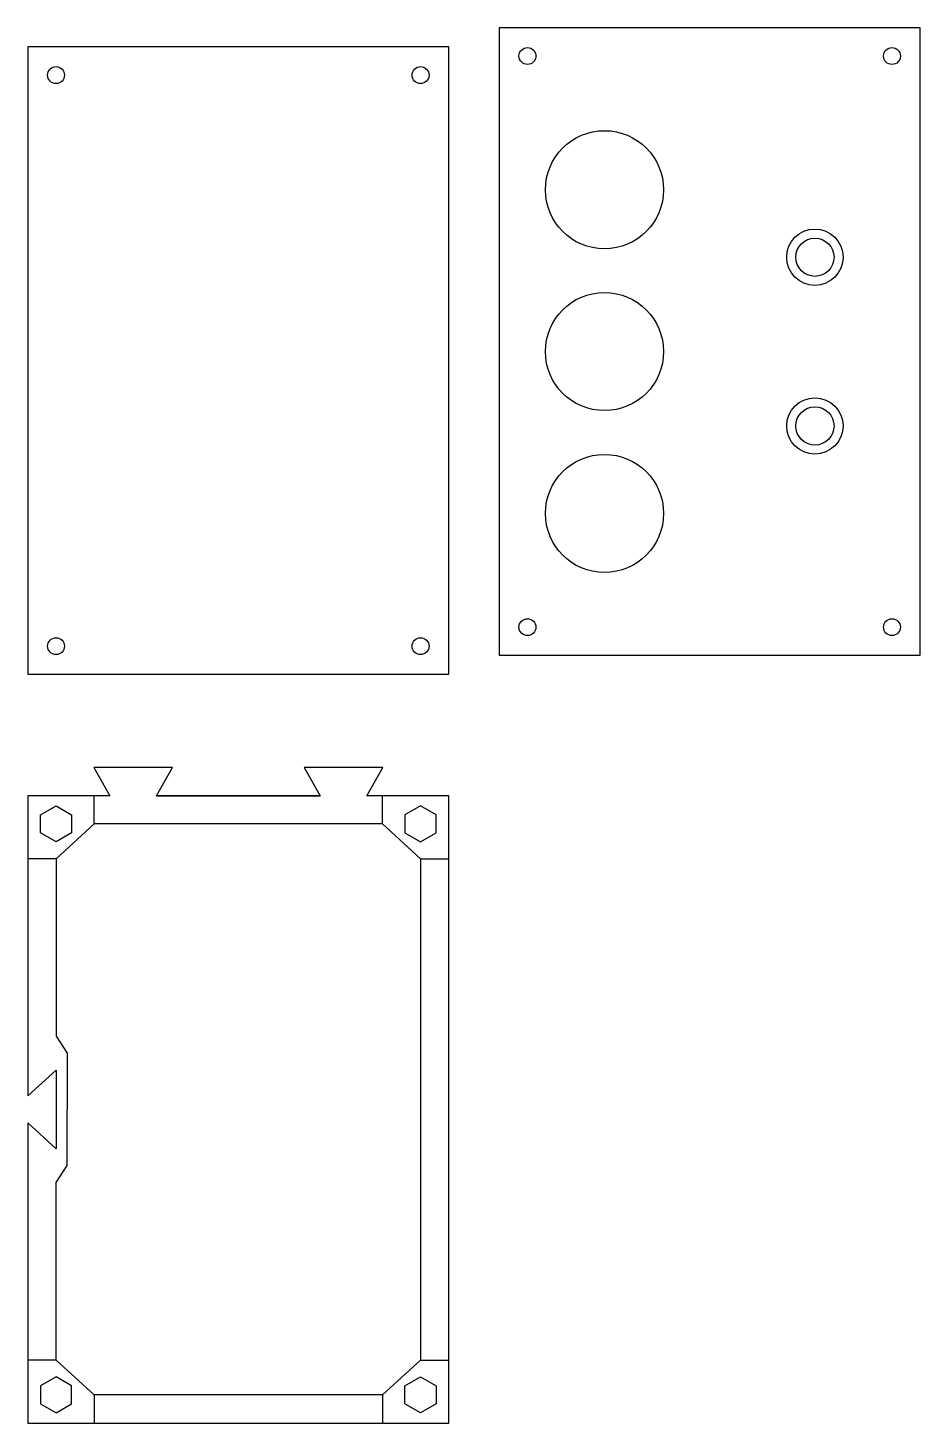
# Model space of a CAD drawing. Header units: millimetres. Extents: x -74 to 399, y -857 to 248.
# Drawn here: x 154.5 to 313.1, y -856.6 to -608.6 of the extents above; entities that cross this region are included whole.
import ezdxf

# ---------------------------------------------------------------- set-up
doc = ezdxf.new("R2010")
doc.units = ezdxf.units.MM

msp = doc.modelspace()

# ---------------------------------------------------------------- linework, layer by layer
for p, q in [((166.253, -750.107), (166.253, -745.107)), ((217.511, -750.107), (217.511, -745.107)), ((166.253, -750.107), (159.482, -756.307)), ((217.511, -750.107), (166.253, -750.107)), ((217.511, -750.107), (224.282, -756.307)), ((159.482, -756.307), (154.482, -756.307)), ((159.482, -756.307), (159.482, -787.877)), ((224.282, -756.307), (224.282, -756.307)), ((224.282, -756.307), (224.282, -845.447)), ((224.282, -756.307), (229.282, -756.307)), ((159.482, -787.877), (161.482, -790.877)), ((161.482, -790.877), (161.482, -800.877)), ((161.482, -810.877), (161.482, -800.877)), ((159.482, -813.877), (161.482, -810.877)), ((159.482, -845.447), (159.482, -813.877)), ((159.482, -845.447), (154.482, -845.447)), ((166.253, -851.647), (159.482, -845.447)), ((217.511, -851.647), (224.282, -845.447)), ((224.282, -845.447), (229.282, -845.447)), ((217.511, -851.647), (166.253, -851.647)), ((166.253, -851.647), (166.253, -856.647)), ((217.511, -851.647), (217.511, -856.647)), ((154.482, -856.647), (164.482, -856.647))]:
    msp.add_line(p, q)
for points in [[(313.07, -608.59), (238.27, -608.59), (238.27, -720.13), (313.07, -720.13)], [(229.282, -611.981), (154.482, -611.981), (154.482, -723.521), (229.282, -723.521)], [(206.437, -745.107), (177.327, -745.107), (191.882, -745.107)], [(156.711, -748.507), (159.482, -746.907), (162.253, -748.507), (162.253, -751.707), (159.482, -753.307), (156.711, -751.707)], [(227.053, -748.507), (224.282, -746.907), (221.511, -748.507), (221.511, -751.707), (224.282, -753.307), (227.053, -751.707)], [(156.711, -853.247), (159.482, -854.847), (162.253, -853.247), (162.253, -850.047), (159.482, -848.447), (156.711, -850.047)], [(227.053, -853.247), (224.282, -854.847), (221.511, -853.247), (221.511, -850.047), (224.282, -848.447), (227.053, -850.047)]]:
    msp.add_lwpolyline(points, close=True)
for points in [[(177.327, -745.107), (180.182, -740.107), (173.182, -740.107), (166.182, -740.107), (169.037, -745.107), (154.482, -745.107), (154.482, -798.462), (159.482, -793.877), (159.482, -800.877), (159.482, -807.877), (154.482, -803.291), (154.482, -856.647), (229.282, -856.647), (229.282, -755.107), (229.282, -745.107)], [(229.282, -750.107), (229.282, -745.107), (214.727, -745.107), (217.582, -740.107), (210.582, -740.107), (203.582, -740.107), (206.437, -745.107)]]:
    msp.add_lwpolyline(points)
for centre, radius in [((243.27, -613.59), 1.5), ((308.07, -613.59), 1.5), ((159.482, -616.981), 1.5), ((224.282, -616.981), 1.5), ((256.97, -637.364), 10.5), ((294.37, -649.36), 5), ((294.37, -649.36), 3.4), ((256.97, -666.138), 10.5), ((294.37, -679.36), 5), ((294.37, -679.36), 3.4), ((256.97, -694.912), 10.5), ((243.27, -715.13), 1.5), ((308.07, -715.13), 1.5), ((159.482, -718.521), 1.5), ((224.282, -718.521), 1.5)]:
    msp.add_circle(centre, radius)

doc.saveas('drawing.dxf')
